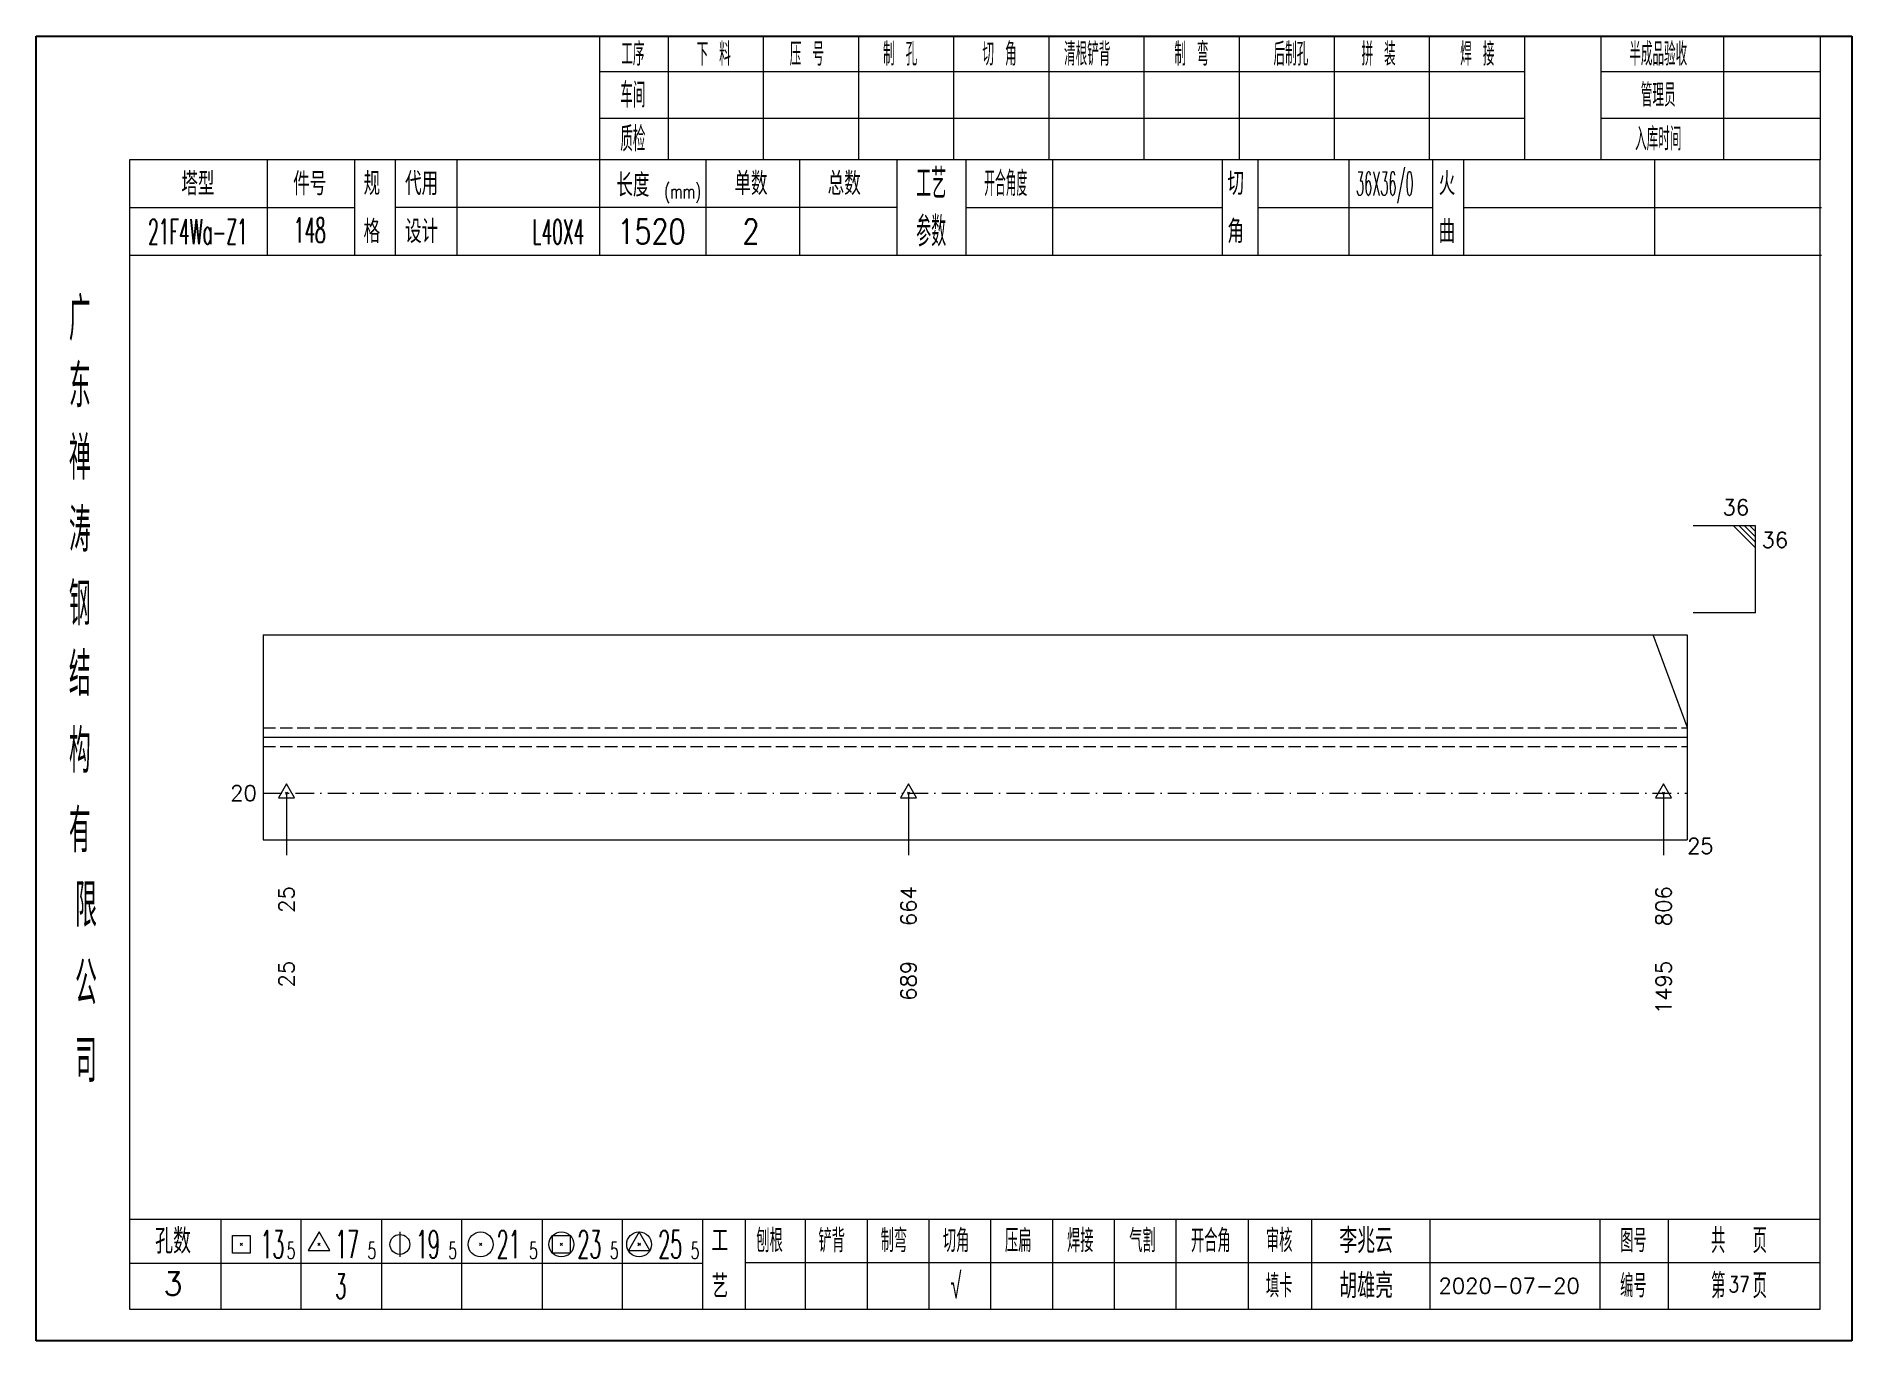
# Model space of a CAD drawing. Extents: x 1310 to 15542, y -76 to 8381.
# Drawn here: x 12753.1 to 13045.2, y 5793.7 to 6003.7 of the extents above; entities that cross this region are included whole.
import ezdxf
from ezdxf.enums import TextEntityAlignment as Align

# ---------------------------------------------------------------- set-up
doc = ezdxf.new("R2010")
doc.units = 0
doc.header["$MEASUREMENT"] = 0
doc.linetypes.add('一点画线', pattern=[5.2, 3, -1, 0.2, -1])
doc.linetypes.add('虚线', pattern=[2.75, 2, -0.75])
doc.layers.get('0').update_dxf_attribs({"linetype": 'CONTINUOUS', "lineweight": 25})
for name, color, linetype, lineweight in [('1', 7, 'CONTINUOUS', 25), ('4', 7, 'CONTINUOUS', 25), ('5', 7, 'CONTINUOUS', 25)]:
    doc.layers.add(name, color=color, linetype=linetype, lineweight=lineweight)
doc.styles.get("Standard").update_dxf_attribs({"font": 'simplex.shx', "width": 0.7, "height": 3, "bigfont": 'gbhzfs.shx'})

msp = doc.modelspace()

# ---------------------------------------------------------------- texts
at = {"color": 7, "linetype": 'Continuous', "lineweight": 13}
msp.add_text('36', height=2.5, dxfattribs=at).set_placement((13028.732, 5925.824), align=Align.BOTTOM_RIGHT)
msp.add_text('36', height=2.5, dxfattribs=at).set_placement((13030.732, 5923.824), align=Align.TOP_LEFT)
msp.add_text('20', height=2.5, dxfattribs=at).set_placement((12788.602, 5881.824), align=Align.MIDDLE_RIGHT)
at = {"layer": '1', "color": 7, "linetype": 'Continuous', "lineweight": 13}
msp.add_text('25', height=2.5, dxfattribs=at).set_placement((13018.732, 5873.324), align=Align.MIDDLE_LEFT)
at = {"layer": '1', "color": 8, "linetype": 'Continuous', "lineweight": 9}
for s, p in [('25', (12793.37, 5866.824)), ('664', (12893.464, 5866.824)), ('806', (13014.963, 5866.824))]:
    msp.add_text(s, height=2.5, rotation=90, dxfattribs=at).set_placement(p, align=Align.MIDDLE_RIGHT)
at = {"layer": '1', "color": 7, "linetype": 'Continuous', "lineweight": 13}
for s, p in [('25', (12793.37, 5854.824)), ('689', (12893.464, 5854.824)), ('1495', (13014.963, 5854.824))]:
    msp.add_text(s, height=2.5, rotation=90, dxfattribs=at).set_placement(p, align=Align.MIDDLE_RIGHT)
at = {"layer": '4', "color": 1, "linetype": 'Continuous', "lineweight": 25}
for s, height, width, p in [('工序', 3.7, 0.7, (12849.102, 6000.781)), ('下 料', 3.7, 0.7, (12862.102, 6000.781)), ('压 号', 3.7, 0.7, (12877.102, 6000.781)), ('制 孔', 3.7, 0.7, (12892.102, 6000.781)), ('切 角', 3.7, 0.7, (12908.102, 6000.781)), ('清根铲背 ', 3.7, 0.7, (12923.102, 6000.781)), (' 制 弯', 3.7, 0.7, (12938.102, 6000.781)), (' 后制孔', 3.7, 0.7, (12954.102, 6000.781)), ('拼 装', 3.7, 0.7, (12969.102, 6000.781)), (' 焊 接', 3.7, 0.7, (12984.102, 6000.781)), ('半成品验收', 3.7, 0.7, (13014.102, 6000.781)), ('车间', 4, 0.7, (12849.102, 5994.181)), ('管理员', 3.7, 0.7, (13014.102, 5994.181)), ('质检', 4, 0.7, (12849.102, 5987.121)), ('入库时间', 3.7, 0.7, (13014.102, 5987.121)), ('工艺', 4.8, 0.7, (12897.102, 5979.941)), ('(mm)', 2.24, 0.7, (12857.102, 5978.681)), ('开合角度', 4, 0.6, (12909.102, 5979.941)), ('36X36/0', 3.8, 0.4, (12970.102, 5979.941)), ('21F4Wa-Z1', 4, 0.5, (12779.102, 5972.201)), ('148', 4, 0.5, (12797.102, 5972.451)), ('L40X4', 4, 0.5, (12837.102, 5972.181)), ('1520', 4, 0.8, (12852.102, 5972.231)), ('2', 4, 0.8, (12868.102, 5972.231)), ('参数', 4.8, 0.7, (12897.102, 5972.231)), ('广', 6.96, 0.7, (12760.102, 5958.151)), ('东', 6.96, 0.7, (12760.102, 5947.361)), ('禅', 6.96, 0.7, (12760.102, 5935.771)), ('涛', 6.96, 0.7, (12760.102, 5924.171)), ('钢', 6.96, 0.7, (12760.102, 5912.281)), ('结', 6.96, 0.7, (12760.102, 5900.971)), ('构', 6.96, 0.7, (12760.102, 5888.591)), ('有', 6.96, 0.7, (12760.102, 5875.781)), ('限', 6.96, 0.7, (12761.102, 5863.781)), ('公', 6.96, 0.7, (12761.102, 5851.241)), ('司', 6.96, 0.7, (12761.102, 5838.761)), ('13', 4.47, 0.5, (12791.102, 5809.181)), ('17', 4.47, 0.5, (12803.102, 5809.181)), ('19', 4.47, 0.5, (12816.102, 5809.181)), ('21', 4.47, 0.5, (12829.102, 5809.181)), ('23', 4.47, 0.5, (12842.102, 5809.181)), ('25', 4.47, 0.5, (12855.102, 5809.181)), ('刨根', 3.7, 0.8, (12871.102, 5809.781)), ('铲背', 3.7, 0.8, (12881.102, 5809.781)), ('制弯', 3.7, 0.8, (12891.102, 5809.781)), ('切角', 3.7, 0.8, (12901.102, 5809.781)), ('压扁', 3.7, 0.8, (12911.102, 5809.781)), ('焊接', 3.7, 0.8, (12921.102, 5809.781)), ('气割', 3.7, 0.8, (12931.102, 5809.781)), ('开合角', 3.7, 0.8, (12942.102, 5809.781)), ('审核', 3.7, 0.8, (12953.102, 5809.781)), ('图号', 3.7, 0.8, (13010.102, 5809.781)), ('共  页', 4, 0.8, (13027.102, 5809.781)), ('5', 2.68, 0.6, (12794.102, 5808.181)), ('5', 2.68, 0.6, (12807.102, 5808.181)), ('5', 2.68, 0.6, (12820.102, 5808.181)), ('5', 2.68, 0.6, (12833.102, 5808.181)), ('5', 2.68, 0.6, (12846.102, 5808.181)), ('5', 2.68, 0.6, (12859.102, 5808.181)), ('√', 4, 0.6, (12901.102, 5802.511)), ('填卡', 3.7, 0.8, (12953.102, 5802.511)), ('编号', 3.7, 0.8, (13010.102, 5802.511)), ('第  页', 4, 0.8, (13027.102, 5802.511)), ('3', 4, 0.5, (12802.102, 5802.431))]:
    msp.add_text(s, height=height, dxfattribs=dict(at, width=width)).set_placement(p, align=Align.MIDDLE_CENTER)
for s, height, p in [('塔型', 3.7, (12779.102, 5979.911)), ('件号', 3.7, (12797.102, 5979.911)), ('规', 3.7, (12807.102, 5979.941)), ('代用', 3.7, (12815.102, 5979.941)), ('长度', 3.7, (12849.102, 5979.681)), ('单数', 3.7, (12868.102, 5979.941)), ('总数', 3.7, (12883.102, 5979.941)), ('切', 3.7, (12946.102, 5979.941)), ('火', 3.7, (12980.102, 5979.941)), ('格', 3.7, (12807.102, 5972.231)), ('设计', 3.7, (12815.102, 5972.231)), ('角', 3.7, (12946.102, 5972.231)), ('曲', 3.7, (12980.102, 5972.231)), ('孔数', 4, (12775.102, 5809.701)), ('工', 3.7, (12863.102, 5809.781)), ('李兆云', 4, (12967.102, 5809.781)), ('3', 3.7, (12775.102, 5802.871)), ('艺', 3.7, (12863.102, 5802.431)), ('胡雄亮', 4, (12967.102, 5802.511)), ('2020-07-20', 2.5, (12990.102, 5802.511))]:
    msp.add_text(s, height=height, dxfattribs=at).set_placement(p, align=Align.MIDDLE_CENTER)
at = {"layer": '4', "color": 6, "linetype": 'Continuous', "lineweight": 25, "width": 0.8}
msp.add_text('37', height=2.5, dxfattribs=at).set_placement((13027.127, 5802.739), align=Align.MIDDLE_CENTER)

# ---------------------------------------------------------------- blocks, each defined once
blk = doc.blocks.new('孔17.5')
at = {"layer": '5', "color": 7, "linetype": 'Continuous', "lineweight": 13}
for p, q in [((0, 1), (-0.866, -0.5)), ((-0.1, -0.1), (0.1, 0.1)), ((0.1, -0.1), (-0.1, 0.1)), ((0.866, -0.5), (0, 1)), ((-0.866, -0.5), (0.866, -0.5))]:
    blk.add_line(p, q, dxfattribs=at)
blk = doc.blocks.new('CTJGK')
at = {"color": 6, "linetype": 'Continuous'}
for p, q in [((0, 209.97), (292.13, 209.97)), ((0, 0), (0, 209.97)), ((292.13, 209.97), (292.13, 0)), ((292.13, 0), (0, 0))]:
    blk.add_line(p, q, dxfattribs=at)

# ---------------------------------------------------------------- linework, layer by layer
at = {"color": 7, "linetype": 'Continuous', "lineweight": 13}
for p, q in [((13029.732, 5924.824), (13019.732, 5924.824)), ((13026.232, 5924.824), (13029.732, 5921.324)), ((13027.107, 5924.824), (13029.732, 5922.199)), ((13027.982, 5924.824), (13029.732, 5923.074)), ((13028.857, 5924.824), (13029.732, 5923.949)), ((13029.732, 5910.824), (13029.732, 5924.824)), ((13029.732, 5910.824), (13019.732, 5910.824)), ((13018.732, 5892.474), (13013.305, 5907.324)), ((12793.37, 5881.824), (12793.37, 5871.824)), ((12893.464, 5881.824), (12893.464, 5871.824)), ((13014.963, 5881.824), (13014.963, 5871.824))]:
    msp.add_line(p, q, dxfattribs=at)
at = {"color": 7, "linetype": 'Continuous', "lineweight": 18}
for p, q in [((12789.602, 5907.324), (12789.602, 5874.324)), ((12789.602, 5907.324), (13018.732, 5907.324)), ((13018.732, 5907.324), (13018.732, 5874.324)), ((12789.602, 5890.824), (13018.732, 5890.824))]:
    msp.add_line(p, q, dxfattribs=at)
at = {"color": 1, "linetype": '虚线', "lineweight": 18}
for p, q in [((12789.602, 5892.324), (13018.732, 5892.324)), ((12789.602, 5889.324), (13018.732, 5889.324))]:
    msp.add_line(p, q, dxfattribs=at)
at = {"color": 3, "linetype": '一点画线', "lineweight": 13}
msp.add_line((12789.602, 5881.824), (13018.732, 5881.824), dxfattribs=at)
at = {"layer": '1', "color": 7, "linetype": 'Continuous', "lineweight": 18}
msp.add_line((12789.602, 5874.324), (13018.732, 5874.324), dxfattribs=at)
at = {"layer": '4', "color": 1, "linetype": 'Continuous', "lineweight": 18}
for p, q in [((12753.102, 6003.651), (12753.102, 5793.681)), ((13045.232, 6003.651), (12753.102, 6003.651)), ((12843.732, 6003.651), (12843.732, 5983.811)), ((12854.762, 6003.651), (12854.762, 5983.791)), ((12870.072, 6003.651), (12870.072, 5983.791)), ((12885.392, 6003.651), (12885.392, 5983.791)), ((12900.702, 6003.651), (12900.702, 5983.791)), ((12916.012, 6003.651), (12916.012, 5983.791)), ((12931.322, 6003.651), (12931.322, 5983.791)), ((12946.642, 6003.651), (12946.642, 5983.791)), ((12961.952, 6003.651), (12961.952, 5983.791)), ((12977.262, 6003.651), (12977.262, 5983.791)), ((12992.572, 6003.651), (12992.572, 5983.811)), ((12992.572, 6003.651), (12992.572, 5983.791)), ((13004.852, 6003.651), (13004.852, 5983.791)), ((13024.602, 6003.651), (13024.602, 5983.791)), ((13040.182, 6003.651), (13040.182, 5983.791)), ((13045.232, 5973.851), (13045.232, 6003.651)), ((12992.572, 5997.921), (12843.732, 5997.921)), ((13040.182, 5997.921), (13004.852, 5997.921)), ((12992.572, 5990.441), (12843.732, 5990.441)), ((13040.182, 5990.441), (13004.852, 5990.441)), ((12768.112, 5983.791), (12768.112, 5798.731)), ((13040.182, 5983.791), (12768.112, 5983.791)), ((12790.232, 5983.801), (12790.232, 5968.381)), ((12804.382, 5968.381), (12804.382, 5983.791)), ((12810.882, 5968.381), (12810.882, 5983.791)), ((12820.752, 5983.791), (12820.752, 5968.381)), ((12843.732, 5983.811), (12843.732, 5968.381)), ((12860.852, 5983.791), (12860.852, 5968.381)), ((12875.902, 5983.791), (12875.902, 5968.381)), ((12891.602, 5983.791), (12891.602, 5968.381)), ((12902.662, 5983.791), (12902.662, 5968.381)), ((12916.612, 5983.791), (12916.612, 5968.381)), ((12943.912, 5983.791), (12943.912, 5968.381)), ((12949.672, 5983.791), (12949.672, 5968.381)), ((12964.292, 5983.791), (12964.292, 5968.381)), ((12977.752, 5983.791), (12977.752, 5968.381)), ((12982.742, 5983.791), (12982.742, 5968.381)), ((13013.482, 5983.791), (13013.482, 5968.381)), ((13040.182, 5798.731), (13040.182, 5983.791)), ((12804.382, 5976.031), (12768.112, 5976.031)), ((12891.602, 5976.081), (12810.882, 5976.081)), ((12902.662, 5976.081), (12943.912, 5976.081)), ((12949.672, 5976.081), (12977.752, 5976.081)), ((12982.742, 5976.081), (13040.362, 5976.081)), ((13045.232, 5793.681), (13045.232, 5973.851)), ((13040.362, 5968.381), (12768.112, 5968.381)), ((12768.112, 5813.261), (13040.182, 5813.261)), ((12782.802, 5813.261), (12782.802, 5798.731)), ((12795.732, 5798.731), (12795.732, 5813.261)), ((12808.662, 5813.261), (12808.662, 5798.731)), ((12821.582, 5798.731), (12821.582, 5813.261)), ((12834.512, 5813.261), (12834.512, 5798.731)), ((12847.442, 5798.731), (12847.442, 5813.261)), ((12860.362, 5798.731), (12860.362, 5813.261)), ((12867.232, 5798.731), (12867.232, 5813.261)), ((12876.892, 5798.731), (12876.892, 5813.261)), ((12886.832, 5798.731), (12886.832, 5813.261)), ((12896.772, 5798.731), (12896.772, 5813.261)), ((12906.722, 5798.731), (12906.722, 5813.261)), ((12916.662, 5798.731), (12916.662, 5813.261)), ((12926.602, 5798.731), (12926.602, 5813.261)), ((12936.552, 5798.731), (12936.552, 5813.261)), ((12948.192, 5798.731), (12948.192, 5813.261)), ((12958.342, 5798.731), (12958.342, 5813.261)), ((12977.402, 5798.731), (12977.402, 5813.261)), ((13004.782, 5798.731), (13004.782, 5813.261)), ((13015.742, 5798.731), (13015.742, 5813.261)), ((12860.362, 5806.131), (12768.112, 5806.131)), ((12867.192, 5806.291), (13040.182, 5806.291)), ((12768.112, 5798.731), (13040.182, 5798.731)), ((12753.102, 5793.681), (13045.232, 5793.681))]:
    msp.add_line(p, q, dxfattribs=at)
at = {"layer": '4', "color": 7, "linetype": 'Continuous', "lineweight": 13}
for p, q in [((12784.688, 5807.767), (12784.688, 5810.595)), ((12784.688, 5810.595), (12787.516, 5810.595)), ((12787.516, 5810.595), (12787.516, 5807.767)), ((12798.602, 5811.181), (12796.87, 5808.181)), ((12800.334, 5808.181), (12798.602, 5811.181)), ((12811.602, 5811.181), (12811.602, 5807.181)), ((12836.188, 5807.767), (12836.188, 5810.595)), ((12836.188, 5810.595), (12839.016, 5810.595)), ((12839.016, 5810.595), (12839.016, 5807.767)), ((12850.102, 5811.181), (12848.37, 5808.181)), ((12851.834, 5808.181), (12850.102, 5811.181)), ((12787.516, 5807.767), (12784.688, 5807.767)), ((12785.902, 5808.981), (12786.302, 5809.381)), ((12786.302, 5808.981), (12785.902, 5809.381)), ((12796.87, 5808.181), (12800.334, 5808.181)), ((12798.402, 5808.981), (12798.802, 5809.381)), ((12798.802, 5808.981), (12798.402, 5809.381)), ((12824.402, 5808.981), (12824.802, 5809.381)), ((12824.802, 5808.981), (12824.402, 5809.381)), ((12839.016, 5807.767), (12836.188, 5807.767)), ((12837.402, 5808.981), (12837.802, 5809.381)), ((12837.802, 5808.981), (12837.402, 5809.381)), ((12848.37, 5808.181), (12851.834, 5808.181)), ((12849.902, 5808.981), (12850.302, 5809.381)), ((12850.302, 5808.981), (12849.902, 5809.381))]:
    msp.add_line(p, q, dxfattribs=at)
for centre, radius in [((12811.602, 5809.181), 1.6), ((12824.602, 5809.181), 2), ((12837.602, 5809.181), 2), ((12850.102, 5809.181), 2)]:
    msp.add_circle(centre, radius, dxfattribs=at)

# ---------------------------------------------------------------- block references
at = {"color": 0, "linetype": 'Continuous'}
msp.add_blockref('CTJGK', (12753.102, 5793.681), dxfattribs=at)
at = {"layer": '1', "color": 8, "linetype": 'Continuous', "lineweight": 9, "xscale": 1.5, "yscale": 1.5, "zscale": 1.5}
for p in [(12793.37, 5881.824), (12893.464, 5881.824), (13014.963, 5881.824)]:
    msp.add_blockref('孔17.5', p, dxfattribs=at)

msp.set_redraw_order([(e.dxf.handle, doc.entitydb.next_handle()) for e in msp.query("TEXT MTEXT ATTDEF DIMENSION ARC_DIMENSION")])  # texts and dimensions are drawn at this point

doc.saveas('drawing.dxf')
